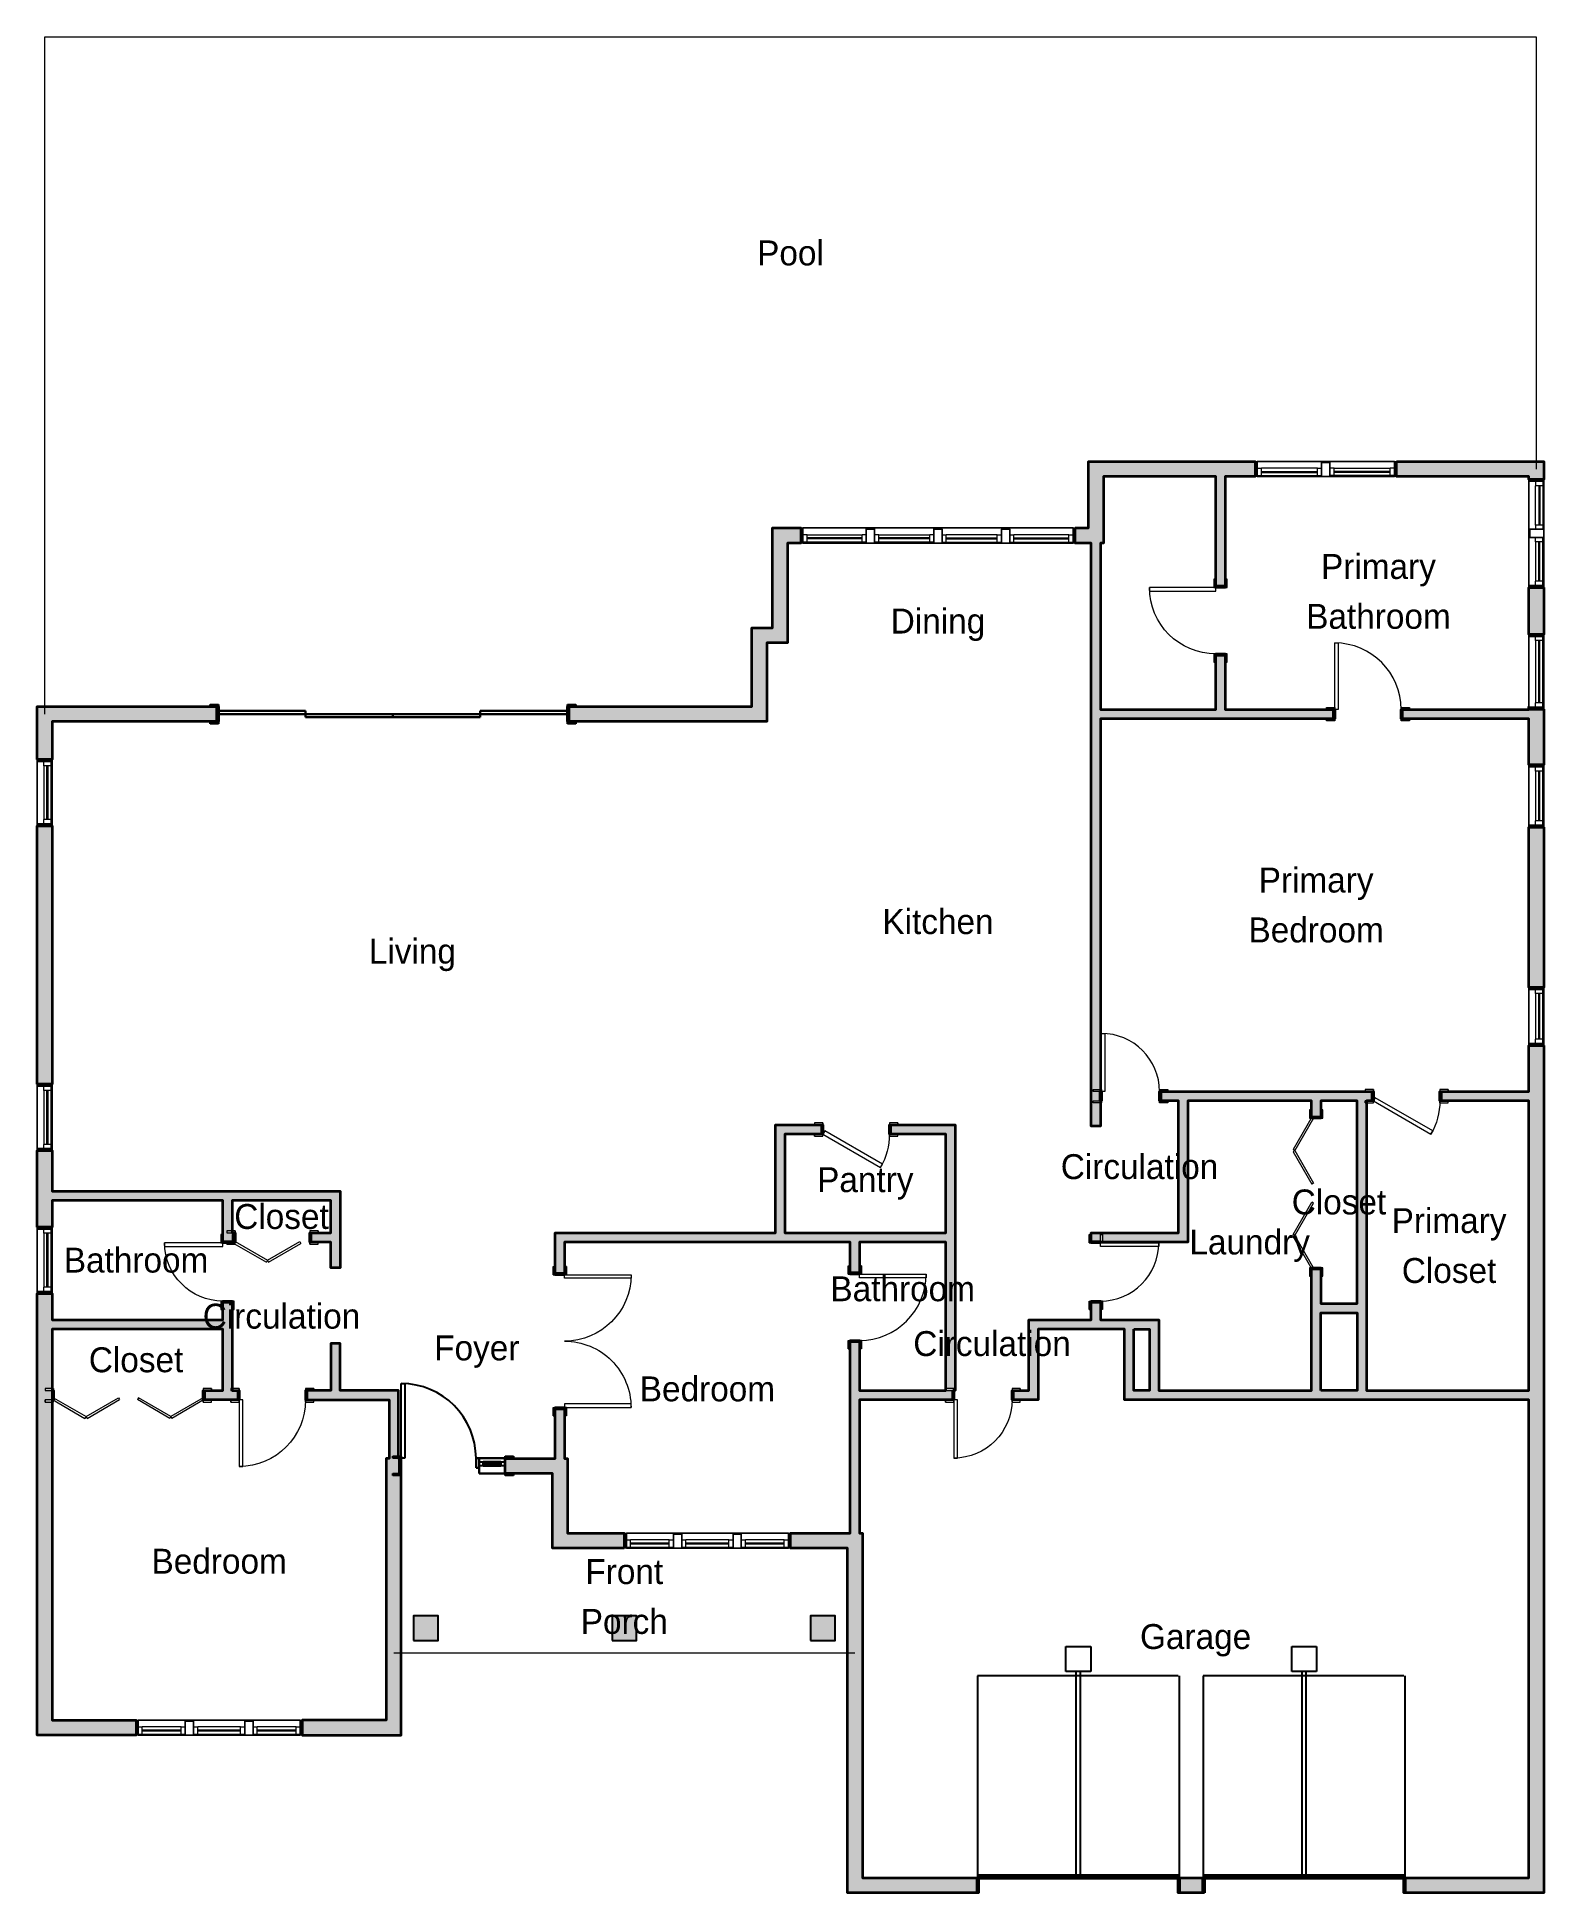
# Model space of a CAD drawing. Header units: metres. Extents: x 406 to 1132, y 326 to 1220.
import ezdxf

# ---------------------------------------------------------------- set-up
doc = ezdxf.new("R2010")
doc.units = ezdxf.units.M
for name, color, linetype, lineweight, true_color in [('A-DOOR-EXT', 7, 'Continuous', 25, 0x0000ff), ('A-DOOR-INT', 7, 'Continuous', 18, 0x0080ff), ('A-GLAZ', 7, 'Continuous', 18, 0x00c8c8), ('G-ANNO-TEXT', 7, 'Continuous', 13, 0xd2d2d2), ('I-PORCH-POST', 7, 'Continuous', 25, 0x008000), ('I-WALL', 7, 'Continuous', 35, 0xff0000), ('I-WALL-MINOR', 7, 'Continuous', 18, 0xff00ff)]:
    doc.layers.add(name, color=color, linetype=linetype, lineweight=lineweight, true_color=true_color)
doc.layers.add('I-PORCH-POST-HATCH', color=7, linetype='Continuous', true_color=0x404040)
doc.layers.add('I-WALL-HATCH', color=7, linetype='Continuous', true_color=0x404040)

msp = doc.modelspace()

# ---------------------------------------------------------------- texts
at = {"layer": 'G-ANNO-TEXT', "char_height": 12, "attachment_point": 5, "line_spacing_factor": 1.2}
for s, insert, width in [('Pool', (769, 1116), 28.8), ('Primary\\PBathroom', (1052, 953), 57.6), ('Dining', (840, 937), 43.2), ('Primary\\PBedroom', (1022, 802), 50.4), ('Kitchen', (840, 794), 50.4), ('Living', (587, 778), 43.2), ('Circulation', (937, 676), 79.2), ('Pantry', (805, 668), 43.2), ('Closet', (1033, 659), 43.2), ('Closet', (524, 652), 43.2), ('Primary\\PCloset', (1086, 638), 50.4), ('Laundry', (990, 638), 50.4), ('Bathroom', (454, 631), 57.6), ('Bathroom', (823, 617.2), 57.6), ('Circulation', (524, 604), 79.2), ('Foyer', (618, 587), 36), ('Circulation', (866, 590.8), 79.2), ('Closet', (454, 583), 43.2), ('Bedroom', (729, 569), 50.4), ('Bedroom', (494, 486), 50.4), ('Front\\PPorch', (689, 469), 36), ('Garage', (964, 448), 43.2)]:
    msp.add_mtext(s, dxfattribs=dict(at, insert=insert, width=width))

# ---------------------------------------------------------------- blocks, each defined once
blk = doc.blocks.new('WINDOW_32')
at = {"layer": 'A-GLAZ'}
for p, q in [((-16, -3.625), (-16, 3.625)), ((-16, 3.625), (-15, 3.625)), ((-16, 3.625), (16, 3.625)), ((-16, -3.625), (-16, 3.625)), ((-15, 3.625), (15, 3.625)), ((-15, -3.625), (-15, 3.625)), ((-15, 3.625), (-15, -3.625)), ((15, 3.625), (-15, 3.625)), ((-15, -3.625), (-15, 3.625)), ((-15, 0.375), (-13, 0.375)), ((-13, -3.125), (-13, 0.375)), ((13, 0.375), (-13, 0.375)), ((13, -3.125), (13, 0.375)), ((13, 0.375), (15, 0.375)), ((15, 3.625), (15, -3.625)), ((15, -3.625), (15, 3.625)), ((15, 3.625), (16, 3.625)), ((15, -3.625), (15, 3.625)), ((16, 3.625), (16, -3.625)), ((16, -3.625), (16, 3.625)), ((-15, -3.625), (-16, -3.625)), ((16, -3.625), (-16, -3.625)), ((-15, -3.125), (-13.5, -3.125)), ((15, -3.625), (-15, -3.625)), ((-15, -3.625), (15, -3.625)), ((-13.5, -3.125), (13.5, -3.125)), ((-13, -1.125), (13, -1.125)), ((-13, -1.625), (13, -1.625)), ((13.5, -3.125), (15, -3.125)), ((16, -3.625), (15, -3.625))]:
    blk.add_line(p, q, dxfattribs=at)
blk = doc.blocks.new('WINDOW_52')
at = {"layer": 'A-GLAZ'}
for p, q in [((-26, -3.625), (-26, 3.625)), ((-26, 3.625), (-25, 3.625)), ((-26, 3.625), (26, 3.625)), ((-26, -3.625), (-26, 3.625)), ((-25, 3.625), (-2, 3.625)), ((-25, -3.625), (-25, 3.625)), ((-25, 3.625), (-25, -3.625)), ((25, 3.625), (-25, 3.625)), ((-25, -3.625), (-25, 3.625)), ((-25, 0.375), (-23, 0.375)), ((-23, -3.125), (-23, 0.375)), ((-4, 0.375), (-23, 0.375)), ((-4, -3.125), (-4, 0.375)), ((-4, 0.375), (-2, 0.375)), ((-2, 3.625), (-2, -3.625)), ((-2, 3.125), (2, 3.125)), ((-2, -3.625), (-2, 3.125)), ((-2, 3.125), (-2, -3.625)), ((2, 3.125), (-2, 3.125)), ((25, 3.625), (2, 3.625)), ((2, 3.625), (2, -3.625)), ((2, 3.125), (2, -3.625)), ((2, -3.625), (2, 3.125)), ((4, 0.375), (2, 0.375)), ((4, -3.125), (4, 0.375)), ((4, 0.375), (23, 0.375)), ((23, -3.125), (23, 0.375)), ((25, 0.375), (23, 0.375)), ((25, -3.625), (25, 3.625)), ((25, -3.625), (25, 3.625)), ((25, 3.625), (26, 3.625)), ((25, -3.625), (25, 3.625)), ((26, 3.625), (26, -3.625)), ((26, -3.625), (26, 3.625)), ((-25, -3.625), (-26, -3.625)), ((26, -3.625), (-26, -3.625)), ((-25, -3.125), (-23.5, -3.125)), ((-2, -3.625), (-25, -3.625)), ((-25, -3.625), (25, -3.625)), ((-23.5, -3.125), (-3.5, -3.125)), ((-23, -1.125), (-4, -1.125)), ((-23, -1.625), (-4, -1.625)), ((-3.5, -3.125), (-2, -3.125)), ((2, -3.625), (-2, -3.625)), ((-2, -3.625), (2, -3.625)), ((3.5, -3.125), (2, -3.125)), ((2, -3.625), (25, -3.625)), ((23.5, -3.125), (3.5, -3.125)), ((23, -1.125), (4, -1.125)), ((23, -1.625), (4, -1.625)), ((25, -3.125), (23.5, -3.125)), ((26, -3.625), (25, -3.625))]:
    blk.add_line(p, q, dxfattribs=at)
blk = doc.blocks.new('WINDOW_36')
at = {"layer": 'A-GLAZ'}
for p, q in [((-18, -3.625), (-18, 3.625)), ((-18, 3.625), (-17, 3.625)), ((-18, 3.625), (18, 3.625)), ((-18, -3.625), (-18, 3.625)), ((-17, 3.625), (17, 3.625)), ((-17, -3.625), (-17, 3.625)), ((-17, 3.625), (-17, -3.625)), ((17, 3.625), (-17, 3.625)), ((-17, -3.625), (-17, 3.625)), ((-17, 0.375), (-15, 0.375)), ((-15, -3.125), (-15, 0.375)), ((15, 0.375), (-15, 0.375)), ((15, -3.125), (15, 0.375)), ((15, 0.375), (17, 0.375)), ((17, 3.625), (17, -3.625)), ((17, -3.625), (17, 3.625)), ((17, 3.625), (18, 3.625)), ((17, -3.625), (17, 3.625)), ((18, 3.625), (18, -3.625)), ((18, -3.625), (18, 3.625)), ((-17, -3.625), (-18, -3.625)), ((18, -3.625), (-18, -3.625)), ((-17, -3.125), (-15.5, -3.125)), ((17, -3.625), (-17, -3.625)), ((-17, -3.625), (17, -3.625)), ((-15.5, -3.125), (15.5, -3.125)), ((-15, -1.125), (15, -1.125)), ((-15, -1.625), (15, -1.625)), ((15.5, -3.125), (17, -3.125)), ((18, -3.625), (17, -3.625))]:
    blk.add_line(p, q, dxfattribs=at)
blk = doc.blocks.new('WINDOW_30')
at = {"layer": 'A-GLAZ'}
for p, q in [((-15, -3.625), (-15, 3.625)), ((-15, 3.625), (-14, 3.625)), ((-15, 3.625), (15, 3.625)), ((-15, -3.625), (-15, 3.625)), ((-14, 3.625), (14, 3.625)), ((-14, -3.625), (-14, 3.625)), ((-14, 3.625), (-14, -3.625)), ((14, 3.625), (-14, 3.625)), ((-14, -3.625), (-14, 3.625)), ((-14, 0.375), (-12, 0.375)), ((-12, -3.125), (-12, 0.375)), ((12, 0.375), (-12, 0.375)), ((12, -3.125), (12, 0.375)), ((12, 0.375), (14, 0.375)), ((14, 3.625), (14, -3.625)), ((14, -3.625), (14, 3.625)), ((14, 3.625), (15, 3.625)), ((14, -3.625), (14, 3.625)), ((15, 3.625), (15, -3.625)), ((15, -3.625), (15, 3.625)), ((-14, -3.625), (-15, -3.625)), ((15, -3.625), (-15, -3.625)), ((-14, -3.125), (-12.5, -3.125)), ((14, -3.625), (-14, -3.625)), ((-14, -3.625), (14, -3.625)), ((-12.5, -3.125), (12.5, -3.125)), ((-12, -1.125), (12, -1.125)), ((-12, -1.625), (12, -1.625)), ((12.5, -3.125), (14, -3.125)), ((15, -3.625), (14, -3.625))]:
    blk.add_line(p, q, dxfattribs=at)
blk = doc.blocks.new('WINDOW_28')
at = {"layer": 'A-GLAZ'}
for p, q in [((-14, -3.625), (-14, 3.625)), ((-14, 3.625), (-13, 3.625)), ((-14, 3.625), (14, 3.625)), ((-14, -3.625), (-14, 3.625)), ((-13, 3.625), (13, 3.625)), ((-13, -3.625), (-13, 3.625)), ((-13, 3.625), (-13, -3.625)), ((13, 3.625), (-13, 3.625)), ((-13, -3.625), (-13, 3.625)), ((-13, 0.375), (-11, 0.375)), ((-11, -3.125), (-11, 0.375)), ((11, 0.375), (-11, 0.375)), ((11, -3.125), (11, 0.375)), ((11, 0.375), (13, 0.375)), ((13, 3.625), (13, -3.625)), ((13, -3.625), (13, 3.625)), ((13, 3.625), (14, 3.625)), ((13, -3.625), (13, 3.625)), ((14, 3.625), (14, -3.625)), ((14, -3.625), (14, 3.625)), ((-13, -3.625), (-14, -3.625)), ((14, -3.625), (-14, -3.625)), ((-13, -3.125), (-11.5, -3.125)), ((13, -3.625), (-13, -3.625)), ((-13, -3.625), (13, -3.625)), ((-11.5, -3.125), (11.5, -3.125)), ((-11, -1.125), (11, -1.125)), ((-11, -1.625), (11, -1.625)), ((11.5, -3.125), (13, -3.125)), ((14, -3.625), (13, -3.625))]:
    blk.add_line(p, q, dxfattribs=at)
blk = doc.blocks.new('WINDOW_68')
at = {"layer": 'A-GLAZ'}
for p, q in [((-34, -3.625), (-34, 3.625)), ((-34, 3.625), (-33, 3.625)), ((-34, 3.625), (34, 3.625)), ((-34, -3.625), (-34, 3.625)), ((-33, 3.625), (-2, 3.625)), ((-33, -3.625), (-33, 3.625)), ((-33, 3.625), (-33, -3.625)), ((33, 3.625), (-33, 3.625)), ((-33, -3.625), (-33, 3.625)), ((-33, 0.375), (-31, 0.375)), ((-31, -3.125), (-31, 0.375)), ((-4, 0.375), (-31, 0.375)), ((-4, -3.125), (-4, 0.375)), ((-4, 0.375), (-2, 0.375)), ((-2, 3.625), (-2, -3.625)), ((-2, 3.125), (2, 3.125)), ((-2, -3.625), (-2, 3.125)), ((-2, 3.125), (-2, -3.625)), ((2, 3.125), (-2, 3.125)), ((33, 3.625), (2, 3.625)), ((2, 3.625), (2, -3.625)), ((2, 3.125), (2, -3.625)), ((2, -3.625), (2, 3.125)), ((4, 0.375), (2, 0.375)), ((4, -3.125), (4, 0.375)), ((4, 0.375), (31, 0.375)), ((31, -3.125), (31, 0.375)), ((33, 0.375), (31, 0.375)), ((33, -3.625), (33, 3.625)), ((33, -3.625), (33, 3.625)), ((33, 3.625), (34, 3.625)), ((33, -3.625), (33, 3.625)), ((34, 3.625), (34, -3.625)), ((34, -3.625), (34, 3.625)), ((-33, -3.625), (-34, -3.625)), ((34, -3.625), (-34, -3.625)), ((-33, -3.125), (-31.5, -3.125)), ((-2, -3.625), (-33, -3.625)), ((-33, -3.625), (33, -3.625)), ((-31.5, -3.125), (-3.5, -3.125)), ((-31, -1.125), (-4, -1.125)), ((-31, -1.625), (-4, -1.625)), ((-3.5, -3.125), (-2, -3.125)), ((2, -3.625), (-2, -3.625)), ((-2, -3.625), (2, -3.625)), ((3.5, -3.125), (2, -3.125)), ((2, -3.625), (33, -3.625)), ((31.5, -3.125), (3.5, -3.125)), ((31, -1.125), (4, -1.125)), ((31, -1.625), (4, -1.625)), ((33, -3.125), (31.5, -3.125)), ((34, -3.625), (33, -3.625))]:
    blk.add_line(p, q, dxfattribs=at)
blk = doc.blocks.new('WINDOW_132')
at = {"layer": 'A-GLAZ'}
for p, q in [((-66, -3.625), (-66, 3.625)), ((-66, 3.625), (-65, 3.625)), ((-66, 3.625), (66, 3.625)), ((-66, -3.625), (-66, 3.625)), ((-34.5, 3.625), (-65, 3.625)), ((-65, 3.625), (-65, -3.625)), ((-65, 3.625), (-65, -3.625)), ((65, 3.625), (-65, 3.625)), ((-65, -3.625), (-65, 3.625)), ((-63, 0.375), (-65, 0.375)), ((-63, -3.125), (-63, 0.375)), ((-63, 0.375), (-36.5, 0.375)), ((-36.5, -3.125), (-36.5, 0.375)), ((-34.5, 0.375), (-36.5, 0.375)), ((-34.5, -3.625), (-34.5, 3.625)), ((-34.5, 3.125), (-30.5, 3.125)), ((-34.5, -3.625), (-34.5, 3.125)), ((-34.5, 3.125), (-34.5, -3.625)), ((-30.5, 3.125), (-34.5, 3.125)), ((-2, 3.625), (-30.5, 3.625)), ((-30.5, 3.625), (-30.5, -3.625)), ((-30.5, 3.125), (-30.5, -3.625)), ((-30.5, -3.625), (-30.5, 3.125)), ((-28.5, 0.375), (-30.5, 0.375)), ((-28.5, -3.125), (-28.5, 0.375)), ((-28.5, 0.375), (-4, 0.375)), ((-4, -3.125), (-4, 0.375)), ((-2, 0.375), (-4, 0.375)), ((-2, -3.625), (-2, 3.625)), ((-2, 3.125), (2, 3.125)), ((-2, -3.625), (-2, 3.125)), ((-2, 3.125), (-2, -3.625)), ((2, 3.125), (-2, 3.125)), ((2, 3.625), (30.5, 3.625)), ((2, -3.625), (2, 3.625)), ((2, 3.125), (2, -3.625)), ((2, -3.625), (2, 3.125)), ((2, 0.375), (4, 0.375)), ((4, -3.125), (4, 0.375)), ((28.5, 0.375), (4, 0.375)), ((28.5, -3.125), (28.5, 0.375)), ((28.5, 0.375), (30.5, 0.375)), ((30.5, 3.625), (30.5, -3.625)), ((30.5, 3.125), (34.5, 3.125)), ((30.5, -3.625), (30.5, 3.125)), ((30.5, 3.125), (30.5, -3.625)), ((34.5, 3.125), (30.5, 3.125)), ((34.5, 3.625), (65, 3.625)), ((34.5, -3.625), (34.5, 3.625)), ((34.5, 3.125), (34.5, -3.625)), ((34.5, -3.625), (34.5, 3.125)), ((34.5, 0.375), (36.5, 0.375)), ((36.5, -3.125), (36.5, 0.375)), ((63, 0.375), (36.5, 0.375)), ((63, -3.125), (63, 0.375)), ((63, 0.375), (65, 0.375)), ((65, 3.625), (65, -3.625)), ((65, -3.625), (65, 3.625)), ((65, 3.625), (66, 3.625)), ((65, -3.625), (65, 3.625)), ((66, 3.625), (66, -3.625)), ((66, -3.625), (66, 3.625)), ((-65, -3.625), (-66, -3.625)), ((66, -3.625), (-66, -3.625)), ((-63.5, -3.125), (-65, -3.125)), ((-65, -3.625), (-34.5, -3.625)), ((-65, -3.625), (65, -3.625)), ((-36, -3.125), (-63.5, -3.125)), ((-36.5, -1.125), (-63, -1.125)), ((-36.5, -1.625), (-63, -1.625)), ((-34.5, -3.125), (-36, -3.125)), ((-30.5, -3.625), (-34.5, -3.625)), ((-34.5, -3.625), (-30.5, -3.625)), ((-29, -3.125), (-30.5, -3.125)), ((-30.5, -3.625), (-2, -3.625)), ((-3.5, -3.125), (-29, -3.125)), ((-4, -1.125), (-28.5, -1.125)), ((-4, -1.625), (-28.5, -1.625)), ((-2, -3.125), (-3.5, -3.125)), ((2, -3.625), (-2, -3.625)), ((-2, -3.625), (2, -3.625)), ((2, -3.125), (3.5, -3.125)), ((30.5, -3.625), (2, -3.625)), ((3.5, -3.125), (29, -3.125)), ((4, -1.125), (28.5, -1.125)), ((4, -1.625), (28.5, -1.625)), ((29, -3.125), (30.5, -3.125)), ((34.5, -3.625), (30.5, -3.625)), ((30.5, -3.625), (34.5, -3.625)), ((34.5, -3.125), (36, -3.125)), ((65, -3.625), (34.5, -3.625)), ((36, -3.125), (63.5, -3.125)), ((36.5, -1.125), (63, -1.125)), ((36.5, -1.625), (63, -1.625)), ((63.5, -3.125), (65, -3.125)), ((66, -3.625), (65, -3.625))]:
    blk.add_line(p, q, dxfattribs=at)
blk = doc.blocks.new('WINDOW_80')
at = {"layer": 'A-GLAZ'}
for p, q in [((-40, -3.62), (-40, 3.62)), ((-40, 3.62), (-39, 3.62)), ((-40, 3.62), (40, 3.62)), ((-40, -3.62), (-40, 3.62)), ((-39, 3.62), (-16.33, 3.62)), ((-39, -3.62), (-39, 3.62)), ((-39, 3.62), (-39, -3.62)), ((39, 3.62), (-39, 3.62)), ((-39, -3.62), (-39, 3.62)), ((-39, 0.38), (-37, 0.38)), ((-37, -3.12), (-37, 0.38)), ((-18.33, 0.38), (-37, 0.38)), ((-18.33, -3.12), (-18.33, 0.38)), ((-18.33, 0.38), (-16.33, 0.38)), ((-16.33, 3.62), (-16.33, -3.62)), ((-16.33, 3.12), (-12.33, 3.12)), ((-16.33, -3.62), (-16.33, 3.12)), ((-12.33, 3.12), (-16.33, 3.12)), ((-16.33, 3.12), (-16.33, -3.62)), ((-12.33, 3.62), (12.33, 3.62)), ((-12.33, -3.62), (-12.33, 3.62)), ((-12.33, 3.12), (-12.33, -3.62)), ((-12.33, -3.62), (-12.33, 3.12)), ((-12.33, 0.38), (-10.33, 0.38)), ((-10.33, -3.12), (-10.33, 0.38)), ((10.33, 0.38), (-10.33, 0.38)), ((10.33, -3.12), (10.33, 0.38)), ((10.33, 0.38), (12.33, 0.38)), ((12.33, 3.62), (12.33, -3.62)), ((12.33, 3.12), (16.33, 3.12)), ((12.33, -3.62), (12.33, 3.12)), ((12.33, 3.12), (12.33, -3.62)), ((16.33, 3.12), (12.33, 3.12)), ((16.33, 3.62), (39, 3.62)), ((16.33, -3.62), (16.33, 3.62)), ((16.33, 3.12), (16.33, -3.62)), ((16.33, -3.62), (16.33, 3.12)), ((16.33, 0.38), (18.33, 0.38)), ((18.33, -3.12), (18.33, 0.38)), ((37, 0.38), (18.33, 0.38)), ((37, -3.12), (37, 0.38)), ((37, 0.38), (39, 0.38)), ((39, 3.62), (39, -3.62)), ((39, -3.62), (39, 3.62)), ((39, 3.62), (40, 3.62)), ((39, -3.62), (39, 3.62)), ((40, 3.62), (40, -3.62)), ((40, -3.62), (40, 3.62)), ((-39, -3.62), (-40, -3.62)), ((40, -3.62), (-40, -3.62)), ((-39, -3.12), (-37.5, -3.12)), ((-16.33, -3.62), (-39, -3.62)), ((-39, -3.62), (39, -3.62)), ((-37.5, -3.12), (-17.83, -3.12)), ((-37, -1.12), (-18.33, -1.12)), ((-37, -1.62), (-18.33, -1.62)), ((-17.83, -3.12), (-16.33, -3.12)), ((-12.33, -3.62), (-16.33, -3.62)), ((-16.33, -3.62), (-12.33, -3.62)), ((-12.33, -3.12), (-10.83, -3.12)), ((12.33, -3.62), (-12.33, -3.62)), ((-10.83, -3.12), (10.83, -3.12)), ((-10.33, -1.12), (10.33, -1.12)), ((-10.33, -1.62), (10.33, -1.62)), ((10.83, -3.12), (12.33, -3.12)), ((16.33, -3.62), (12.33, -3.62)), ((12.33, -3.62), (16.33, -3.62)), ((16.33, -3.12), (17.83, -3.12)), ((39, -3.62), (16.33, -3.62)), ((17.83, -3.12), (37.5, -3.12)), ((18.33, -1.12), (37, -1.12)), ((18.33, -1.62), (37, -1.62)), ((37.5, -3.12), (39, -3.12)), ((40, -3.62), (39, -3.62))]:
    blk.add_line(p, q, dxfattribs=at)
blk = doc.blocks.new('DOOR_DOOR_INTERIOR_DOUBLE_64_INT')
at = {"layer": 'A-DOOR-INT'}
for p, q in [((-32, 2.25), (-32, 34.25)), ((-32, 34.25), (-30.25, 34.25)), ((-30.25, 34.25), (-30.25, 2.25)), ((32, 34.25), (30.25, 34.25)), ((30.25, 34.25), (30.25, 2.25)), ((32, 2.25), (32, 34.25)), ((-32, 3.25), (-36, 3.25)), ((-36, 3.25), (-36, 2.25)), ((-32, 3.25), (-36, 3.25)), ((-36, 3.25), (-36, 2.25)), ((-36, 2.25), (-32, 2.25)), ((-36, 2.25), (-32, 2.25)), ((-32.88, 2.25), (-32.88, -2.25)), ((-31.88, 2.25), (-32.88, 2.25)), ((-32.88, 2.25), (-31.88, 2.25)), ((-32.88, -2.25), (-32.88, 2.25)), ((-32, 2.25), (-32, 3.25)), ((-32, 3.25), (-32, 2.25)), ((-30.25, 2.25), (-32, 2.25)), ((-31.88, -2.25), (-31.88, 2.25)), ((-31.88, 2.25), (-31.88, -2.25)), ((30.25, 2.25), (32, 2.25)), ((31.87, 2.25), (31.87, -2.25)), ((32.87, 2.25), (31.87, 2.25)), ((31.87, 2.25), (32.87, 2.25)), ((31.87, -2.25), (31.87, 2.25)), ((36, 3.25), (32, 3.25)), ((32, 3.25), (32, 2.25)), ((36, 3.25), (32, 3.25)), ((32, 3.25), (32, 2.25)), ((32, 2.25), (36, 2.25)), ((32, 2.25), (36, 2.25)), ((32.87, -2.25), (32.87, 2.25)), ((32.87, 2.25), (32.87, -2.25)), ((36, 2.25), (36, 3.25)), ((36, 3.25), (36, 2.25)), ((-32, -2.25), (-36, -2.25)), ((-36, -2.25), (-36, -3.25)), ((-36, -3.25), (-36, -2.25)), ((-32, -2.25), (-36, -2.25)), ((-36, -3.25), (-32, -3.25)), ((-36, -3.25), (-32, -3.25)), ((-32.88, -2.25), (-31.88, -2.25)), ((-31.88, -2.25), (-32.88, -2.25)), ((-32, -3.25), (-32, -2.25)), ((-32, -3.25), (-32, -2.25)), ((31.87, -2.25), (32.87, -2.25)), ((32.87, -2.25), (31.87, -2.25)), ((36, -2.25), (32, -2.25)), ((32, -2.25), (32, -3.25)), ((32, -3.25), (32, -2.25)), ((36, -2.25), (32, -2.25)), ((32, -3.25), (36, -3.25)), ((32, -3.25), (36, -3.25)), ((36, -3.25), (36, -2.25)), ((36, -3.25), (36, -2.25))]:
    blk.add_line(p, q, dxfattribs=at)
for centre, start, end in [((-32, 2.25), 360, 90), ((32, 2.25), 90, 180)]:
    blk.add_arc(centre, 32, start, end, dxfattribs=at)
blk = doc.blocks.new('DOOR_DOOR_INTERIOR_BIFOLD_72_INT')
at = {"layer": 'A-DOOR-INT'}
for p, q in [((-40, 2.25), (-40, 3.25)), ((-40, 3.25), (-36, 3.25)), ((-40, 3.25), (-36, 3.25)), ((-40, 3.25), (-40, 2.25)), ((-36, 2.25), (-40, 2.25)), ((-36, 2.25), (-40, 2.25)), ((-36.88, 2.25), (-35.88, 2.25)), ((-36.88, -2.25), (-36.88, 2.25)), ((-36.88, 2.25), (-36.88, -2.25)), ((-35.88, 2.25), (-36.88, 2.25)), ((-36, 3.25), (-36, 2.25)), ((-36, 3.25), (-36, 2.25)), ((-35.88, 2.25), (-35.88, -2.25)), ((-35.88, -2.25), (-35.88, 2.25)), ((35.87, 2.25), (36.87, 2.25)), ((35.87, -2.25), (35.87, 2.25)), ((35.87, 2.25), (35.87, -2.25)), ((36.87, 2.25), (35.87, 2.25)), ((36, 2.25), (36, 3.25)), ((36, 3.25), (40, 3.25)), ((36, 3.25), (40, 3.25)), ((36, 3.25), (36, 2.25)), ((40, 2.25), (36, 2.25)), ((40, 2.25), (36, 2.25)), ((36.87, 2.25), (36.87, -2.25)), ((36.87, -2.25), (36.87, 2.25)), ((40, 3.25), (40, 2.25)), ((40, 3.25), (40, 2.25)), ((-40, -2.25), (-36, -2.25)), ((-40, -3.25), (-40, -2.25)), ((-40, -3.25), (-40, -2.25)), ((-40, -2.25), (-36, -2.25)), ((-36, -3.25), (-40, -3.25)), ((-36, -3.25), (-40, -3.25)), ((-35.88, -2.25), (-36.88, -2.25)), ((-36.88, -2.25), (-35.88, -2.25)), ((-36.5, -2.12), (-36, -1.25)), ((-36.5, -2.12), (-20.91, -11.12)), ((-36, -1.25), (-20.41, -10.25)), ((-36, -2.25), (-36, -3.25)), ((-36, -3.25), (-36, -2.25)), ((-20.41, -10.25), (-4.82, -1.25)), ((-19.91, -11.12), (-4.32, -2.12)), ((-4.82, -1.25), (-4.32, -2.12)), ((4.82, -1.25), (4.32, -2.12)), ((19.91, -11.12), (4.32, -2.12)), ((20.41, -10.25), (4.82, -1.25)), ((36, -1.25), (20.41, -10.25)), ((36.5, -2.12), (20.91, -11.12)), ((36.87, -2.25), (35.87, -2.25)), ((35.87, -2.25), (36.87, -2.25)), ((36.5, -2.12), (36, -1.25)), ((36, -2.25), (40, -2.25)), ((36, -3.25), (36, -2.25)), ((36, -3.25), (36, -2.25)), ((36, -2.25), (40, -2.25)), ((40, -3.25), (36, -3.25)), ((40, -3.25), (36, -3.25)), ((40, -2.25), (40, -3.25)), ((40, -3.25), (40, -2.25)), ((-20.41, -10.25), (-20.91, -11.12)), ((-20.41, -10.25), (-19.91, -11.12)), ((20.41, -10.25), (19.91, -11.12)), ((20.41, -10.25), (20.91, -11.12))]:
    blk.add_line(p, q, dxfattribs=at)
blk = doc.blocks.new('DOOR_DOOR_INTERIOR_SINGLE_28_INT')
at = {"layer": 'A-DOOR-INT'}
for p, q in [((-18, 2.25), (-18, 3.25)), ((-18, 3.25), (-14, 3.25)), ((-18, 3.25), (-14, 3.25)), ((-18, 3.25), (-18, 2.25)), ((-14, 2.25), (-18, 2.25)), ((-14, 2.25), (-18, 2.25)), ((-14.88, 2.25), (-13.88, 2.25)), ((-14.88, -2.25), (-14.88, 2.25)), ((-14.88, 2.25), (-14.88, -2.25)), ((-13.88, 2.25), (-14.88, 2.25)), ((-14, 3.25), (-14, 2.25)), ((-14, 3.25), (-14, 2.25)), ((-13.88, 2.25), (-13.88, -2.25)), ((-13.88, -2.25), (-13.88, 2.25)), ((13.87, 2.25), (14.87, 2.25)), ((13.87, -2.25), (13.87, 2.25)), ((13.87, 2.25), (13.87, -2.25)), ((14.87, 2.25), (13.87, 2.25)), ((14, 2.25), (14, 3.25)), ((14, 3.25), (18, 3.25)), ((14, 3.25), (18, 3.25)), ((14, 3.25), (14, 2.25)), ((18, 2.25), (14, 2.25)), ((18, 2.25), (14, 2.25)), ((14.87, 2.25), (14.87, -2.25)), ((14.87, -2.25), (14.87, 2.25)), ((18, 3.25), (18, 2.25)), ((18, 3.25), (18, 2.25)), ((-18, -2.25), (-14, -2.25)), ((-18, -3.25), (-18, -2.25)), ((-18, -3.25), (-18, -2.25)), ((-18, -2.25), (-14, -2.25)), ((-14, -3.25), (-18, -3.25)), ((-14, -3.25), (-18, -3.25)), ((-13.88, -2.25), (-14.88, -2.25)), ((-14.88, -2.25), (-13.88, -2.25)), ((-14, -2.25), (-14, -3.25)), ((-14, -3.25), (-14, -2.25)), ((12.25, -2.25), (14, -2.25)), ((12.25, -30.25), (12.25, -2.25)), ((14.87, -2.25), (13.87, -2.25)), ((13.87, -2.25), (14.87, -2.25)), ((14, -2.25), (14, -30.25)), ((14, -2.25), (18, -2.25)), ((14, -3.25), (14, -2.25)), ((14, -3.25), (14, -2.25)), ((14, -2.25), (18, -2.25)), ((18, -3.25), (14, -3.25)), ((18, -3.25), (14, -3.25)), ((18, -2.25), (18, -3.25)), ((18, -3.25), (18, -2.25)), ((14, -30.25), (12.25, -30.25))]:
    blk.add_line(p, q, dxfattribs=at)
blk.add_arc((14, -2.25), 28, 180, 270, dxfattribs=at)
blk = doc.blocks.new('DOOR_DOOR_INTERIOR_SINGLE_32_INT')
at = {"layer": 'A-DOOR-INT'}
for p, q in [((-20, 2.25), (-20, 3.25)), ((-20, 3.25), (-16, 3.25)), ((-20, 3.25), (-16, 3.25)), ((-20, 3.25), (-20, 2.25)), ((-16, 2.25), (-20, 2.25)), ((-16, 2.25), (-20, 2.25)), ((-16.88, 2.25), (-15.88, 2.25)), ((-16.88, -2.25), (-16.88, 2.25)), ((-16.88, 2.25), (-16.88, -2.25)), ((-15.88, 2.25), (-16.88, 2.25)), ((-16, 3.25), (-16, 2.25)), ((-16, 3.25), (-16, 2.25)), ((-15.88, 2.25), (-15.88, -2.25)), ((-15.88, -2.25), (-15.88, 2.25)), ((15.87, 2.25), (16.87, 2.25)), ((15.87, -2.25), (15.87, 2.25)), ((15.87, 2.25), (15.87, -2.25)), ((16.87, 2.25), (15.87, 2.25)), ((16, 2.25), (16, 3.25)), ((16, 3.25), (20, 3.25)), ((16, 3.25), (20, 3.25)), ((16, 3.25), (16, 2.25)), ((20, 2.25), (16, 2.25)), ((20, 2.25), (16, 2.25)), ((16.87, 2.25), (16.87, -2.25)), ((16.87, -2.25), (16.87, 2.25)), ((20, 3.25), (20, 2.25)), ((20, 3.25), (20, 2.25)), ((-20, -2.25), (-16, -2.25)), ((-20, -3.25), (-20, -2.25)), ((-20, -3.25), (-20, -2.25)), ((-20, -2.25), (-16, -2.25)), ((-16, -3.25), (-20, -3.25)), ((-16, -3.25), (-20, -3.25)), ((-15.88, -2.25), (-16.88, -2.25)), ((-16.88, -2.25), (-15.88, -2.25)), ((-16, -2.25), (-16, -3.25)), ((-16, -3.25), (-16, -2.25)), ((14.25, -2.25), (16, -2.25)), ((14.25, -34.25), (14.25, -2.25)), ((16.87, -2.25), (15.87, -2.25)), ((15.87, -2.25), (16.87, -2.25)), ((16, -2.25), (16, -34.25)), ((16, -2.25), (20, -2.25)), ((16, -3.25), (16, -2.25)), ((16, -3.25), (16, -2.25)), ((16, -2.25), (20, -2.25)), ((20, -3.25), (16, -3.25)), ((20, -3.25), (16, -3.25)), ((20, -2.25), (20, -3.25)), ((20, -3.25), (20, -2.25)), ((16, -34.25), (14.25, -34.25))]:
    blk.add_line(p, q, dxfattribs=at)
blk.add_arc((16, -2.25), 32, 180, 270, dxfattribs=at)
blk = doc.blocks.new('DOOR_DOOR_INTERIOR_SINGLE_32_HALFSWING_INT')
at = {"layer": 'A-DOOR-INT'}
for p, q in [((-20, 2.25), (-20, 3.25)), ((-20, 3.25), (-16, 3.25)), ((-20, 3.25), (-16, 3.25)), ((-20, 3.25), (-20, 2.25)), ((-16, 2.25), (-20, 2.25)), ((-16, 2.25), (-20, 2.25)), ((-16.88, 2.25), (-15.88, 2.25)), ((-16.88, -2.25), (-16.88, 2.25)), ((-16.88, 2.25), (-16.88, -2.25)), ((-15.88, 2.25), (-16.88, 2.25)), ((-16, 3.25), (-16, 2.25)), ((-16, 3.25), (-16, 2.25)), ((-15.88, 2.25), (-15.88, -2.25)), ((-15.88, -2.25), (-15.88, 2.25)), ((15.87, 2.25), (16.87, 2.25)), ((15.87, -2.25), (15.87, 2.25)), ((15.87, 2.25), (15.87, -2.25)), ((16.87, 2.25), (15.87, 2.25)), ((16, 2.25), (16, 3.25)), ((16, 3.25), (20, 3.25)), ((16, 3.25), (20, 3.25)), ((16, 3.25), (16, 2.25)), ((20, 2.25), (16, 2.25)), ((20, 2.25), (16, 2.25)), ((16.87, 2.25), (16.87, -2.25)), ((16.87, -2.25), (16.87, 2.25)), ((20, 3.25), (20, 2.25)), ((20, 3.25), (20, 2.25)), ((-20, -2.25), (-16, -2.25)), ((-20, -3.25), (-20, -2.25)), ((-20, -3.25), (-20, -2.25)), ((-20, -2.25), (-16, -2.25)), ((-16, -3.25), (-20, -3.25)), ((-16, -3.25), (-20, -3.25)), ((-15.88, -2.25), (-16.88, -2.25)), ((-16.88, -2.25), (-15.88, -2.25)), ((-16, -2.25), (-16, -3.25)), ((-16, -3.25), (-16, -2.25)), ((-12.59, -16.73), (15.12, -0.73)), ((16, -2.25), (-11.71, -18.25)), ((15.12, -0.73), (16, -2.25)), ((16.87, -2.25), (15.87, -2.25)), ((15.87, -2.25), (16.87, -2.25)), ((16, -2.25), (20, -2.25)), ((16, -3.25), (16, -2.25)), ((16, -3.25), (16, -2.25)), ((16, -2.25), (20, -2.25)), ((20, -3.25), (16, -3.25)), ((20, -3.25), (16, -3.25)), ((20, -2.25), (20, -3.25)), ((20, -3.25), (20, -2.25)), ((-11.71, -18.25), (-12.59, -16.73))]:
    blk.add_line(p, q, dxfattribs=at)
blk.add_arc((16, -2.25), 32, 180, 210, dxfattribs=at)
blk = doc.blocks.new('DOOR_DOOR_INTERIOR_BIFOLD_36_INT')
at = {"layer": 'A-DOOR-INT'}
for p, q in [((-22, 2.25), (-22, 3.25)), ((-22, 3.25), (-18, 3.25)), ((-22, 3.25), (-18, 3.25)), ((-22, 3.25), (-22, 2.25)), ((-18, 2.25), (-22, 2.25)), ((-18, 2.25), (-22, 2.25)), ((-18.88, 2.25), (-17.88, 2.25)), ((-18.88, -2.25), (-18.88, 2.25)), ((-18.88, 2.25), (-18.88, -2.25)), ((-17.88, 2.25), (-18.88, 2.25)), ((-18, 3.25), (-18, 2.25)), ((-18, 3.25), (-18, 2.25)), ((-17.88, 2.25), (-17.88, -2.25)), ((-17.88, -2.25), (-17.88, 2.25)), ((17.87, 2.25), (18.87, 2.25)), ((17.87, -2.25), (17.87, 2.25)), ((17.87, 2.25), (17.87, -2.25)), ((18.87, 2.25), (17.87, 2.25)), ((18, 2.25), (18, 3.25)), ((18, 3.25), (22, 3.25)), ((18, 3.25), (22, 3.25)), ((18, 3.25), (18, 2.25)), ((22, 2.25), (18, 2.25)), ((22, 2.25), (18, 2.25)), ((18.87, 2.25), (18.87, -2.25)), ((18.87, -2.25), (18.87, 2.25)), ((22, 3.25), (22, 2.25)), ((22, 3.25), (22, 2.25)), ((-22, -2.25), (-18, -2.25)), ((-22, -3.25), (-22, -2.25)), ((-22, -3.25), (-22, -2.25)), ((-22, -2.25), (-18, -2.25)), ((-18, -3.25), (-22, -3.25)), ((-18, -3.25), (-22, -3.25)), ((-17.88, -2.25), (-18.88, -2.25)), ((-18.88, -2.25), (-17.88, -2.25)), ((-18, -2.25), (-18, -3.25)), ((-18, -3.25), (-18, -2.25)), ((-13.18, -2), (-13.68, -2.87)), ((1.91, -11.87), (-13.68, -2.87)), ((2.41, -11), (-13.18, -2)), ((18, -2), (2.41, -11)), ((18.5, -2.87), (2.91, -11.87)), ((18.87, -2.25), (17.87, -2.25)), ((17.87, -2.25), (18.87, -2.25)), ((18.5, -2.87), (18, -2)), ((18, -2.25), (22, -2.25)), ((18, -3.25), (18, -2.25)), ((18, -3.25), (18, -2.25)), ((18, -2.25), (22, -2.25)), ((22, -3.25), (18, -3.25)), ((22, -3.25), (18, -3.25)), ((22, -2.25), (22, -3.25)), ((22, -3.25), (22, -2.25)), ((2.41, -11), (1.91, -11.87)), ((2.41, -11), (2.91, -11.87))]:
    blk.add_line(p, q, dxfattribs=at)
blk = doc.blocks.new('DOOR_DOOR_EXTERIOR_SLIDING_168IN_EXT')
at = {"layer": 'A-DOOR-EXT'}
for p, q in [((-84, 4.625), (-88, 4.625)), ((-88, 4.625), (-88, 3.625)), ((-84, 4.625), (-88, 4.625)), ((-88, 4.625), (-88, 3.625)), ((-88, 3.625), (-84, 3.625)), ((-88, 3.625), (-84, 3.625)), ((-84.875, 3.625), (-84.875, -3.625)), ((-83.875, 3.625), (-84.875, 3.625)), ((-84.875, 3.625), (-83.875, 3.625)), ((-84.875, -3.625), (-84.875, 3.625)), ((-84, 3.625), (-84, 4.625)), ((-84, 4.625), (-84, 3.625)), ((-42, 1.5), (-84, 1.5)), ((-84, 1.5), (-84, 0)), ((-84, 0), (-84, 1.5)), ((-84, 1.5), (-42, 1.5)), ((-84, 0), (-42, 0)), ((-42, 0), (-84, 0)), ((-83.875, -3.625), (-83.875, 3.625)), ((-83.875, 3.625), (-83.875, -3.625)), ((-42, 0), (-42, 1.5)), ((-42, 1.5), (-42, 0)), ((0, 0), (-42, 0)), ((-42, 0), (-42, -1.5)), ((-42, -1.5), (-42, 0)), ((-42, 0), (0, 0)), ((42, 0), (0, 0)), ((0, 0), (0, -1.5)), ((0, -1.5), (0, 0)), ((0, 0), (42, 0)), ((0, -1.5), (0, 0)), ((0, 0), (0, -1.5)), ((42, 1.5), (42, 0)), ((84, 1.5), (42, 1.5)), ((42, 1.5), (84, 1.5)), ((42, 0), (42, 1.5)), ((42, -1.5), (42, 0)), ((42, 0), (42, -1.5)), ((42, 0), (84, 0)), ((84, 0), (42, 0)), ((83.875, 3.625), (83.875, -3.625)), ((84.875, 3.625), (83.875, 3.625)), ((83.875, 3.625), (84.875, 3.625)), ((83.875, -3.625), (83.875, 3.625)), ((88, 4.625), (84, 4.625)), ((84, 4.625), (84, 3.625)), ((88, 4.625), (84, 4.625)), ((84, 4.625), (84, 3.625)), ((84, 3.625), (88, 3.625)), ((84, 3.625), (88, 3.625)), ((84, 0), (84, 1.5)), ((84, 1.5), (84, 0)), ((84.875, -3.625), (84.875, 3.625)), ((84.875, 3.625), (84.875, -3.625)), ((88, 3.625), (88, 4.625)), ((88, 4.625), (88, 3.625)), ((-84, -3.625), (-88, -3.625)), ((-88, -3.625), (-88, -4.625)), ((-88, -4.625), (-88, -3.625)), ((-84, -3.625), (-88, -3.625)), ((-88, -4.625), (-84, -4.625)), ((-88, -4.625), (-84, -4.625)), ((-84.875, -3.625), (-83.875, -3.625)), ((-83.875, -3.625), (-84.875, -3.625)), ((-84, -4.625), (-84, -3.625)), ((-84, -4.625), (-84, -3.625)), ((-42, -1.5), (0, -1.5)), ((0, -1.5), (-42, -1.5)), ((0, -1.5), (42, -1.5)), ((42, -1.5), (0, -1.5)), ((83.875, -3.625), (84.875, -3.625)), ((84.875, -3.625), (83.875, -3.625)), ((88, -3.625), (84, -3.625)), ((84, -3.625), (84, -4.625)), ((84, -4.625), (84, -3.625)), ((88, -3.625), (84, -3.625)), ((84, -4.625), (88, -4.625)), ((84, -4.625), (88, -4.625)), ((88, -4.625), (88, -3.625)), ((88, -4.625), (88, -3.625))]:
    blk.add_line(p, q, dxfattribs=at)
blk = doc.blocks.new('DOOR_DOOR_EXTERIOR_SINGLE_WLITES_36+14_EXT')
at = {"layer": 'A-DOOR-EXT'}
for p, q in [((-29, 3.62), (-29, 4.62)), ((-29, 4.62), (-25, 4.62)), ((-29, 4.62), (-25, 4.62)), ((-29, 4.62), (-29, 3.62)), ((-25, 3.62), (-29, 3.62)), ((-25, 3.62), (-29, 3.62)), ((-25, 4.62), (-25, 3.62)), ((-25, 4.62), (-25, 3.62)), ((-25, 3.62), (-12.5, 3.62)), ((-25, -3.63), (-25, 3.62)), ((-25, 3.62), (-25, -3.63)), ((-12.5, 3.62), (-25, 3.62)), ((-25, 0), (-23, 0)), ((-25, -2), (-25, 0)), ((-25, -2), (-25, 0)), ((-25, 0), (-12.5, 0)), ((-23, 0), (-23, -2)), ((-23, -2), (-23, 0)), ((-14.5, 0), (-23, 0)), ((-14.5, 0), (-12.5, 0)), ((-14.5, -2), (-14.5, 0)), ((-14.5, -2), (-14.5, 0)), ((-12.5, 3.62), (-12.5, -3.63)), ((-12.5, -3.63), (-12.5, 3.62)), ((-12.5, 1), (-11, 1)), ((-12.5, -3.63), (-12.5, 1)), ((-12.5, 1), (-12.5, -3.63)), ((-11, 1), (-12.5, 1)), ((-12.5, 0), (-12.5, -2)), ((-12.5, -2), (-12.5, 0)), ((-11, 1), (-11, -3.63)), ((-11, -3.63), (-11, 1)), ((25, 3.62), (25, 4.62)), ((25, 4.62), (29, 4.62)), ((25, 4.62), (29, 4.62)), ((25, 4.62), (25, 3.62)), ((25, 3.62), (26, 3.62)), ((25, -3.63), (25, 3.62)), ((25, 3.62), (25, -3.63)), ((26, 3.62), (25, 3.62)), ((29, 3.62), (25, 3.62)), ((29, 3.62), (25, 3.62)), ((26, 3.62), (26, -3.63)), ((26, -3.63), (26, 3.62)), ((29, 4.62), (29, 3.62)), ((29, 4.62), (29, 3.62)), ((-29, -3.63), (-25, -3.63)), ((-29, -4.62), (-29, -3.63)), ((-29, -4.62), (-29, -3.63)), ((-29, -3.63), (-25, -3.63)), ((-25, -4.62), (-29, -4.62)), ((-25, -4.62), (-29, -4.62)), ((-23, -2), (-25, -2)), ((-12.5, -2), (-25, -2)), ((-25, -3.63), (-25, -4.62)), ((-25, -4.62), (-25, -3.63)), ((-12.5, -3.63), (-25, -3.63)), ((-25, -3.63), (-12.5, -3.63)), ((-23, -1.25), (-23, -0.62)), ((-23, -0.62), (-14.5, -0.62)), ((-23, -0.62), (-14.5, -0.62)), ((-23, -1.25), (-23, -0.62)), ((-14.5, -1.25), (-23, -1.25)), ((-14.5, -1.25), (-23, -1.25)), ((-23, -2), (-14.5, -2)), ((-14.5, -0.62), (-14.5, -1.25)), ((-14.5, -1.25), (-14.5, -0.62)), ((-12.5, -2), (-14.5, -2)), ((-11, -3.63), (-12.5, -3.63)), ((-12.5, -3.63), (-11, -3.63)), ((23.25, -3.63), (25, -3.63)), ((23.25, -39.63), (23.25, -3.63)), ((25, -3.63), (29, -3.63)), ((25, -4.62), (25, -3.63)), ((25, -4.62), (25, -3.63)), ((25, -3.63), (29, -3.63)), ((25, -3.63), (25, -39.63)), ((26, -3.63), (25, -3.63)), ((25, -3.63), (26, -3.63)), ((29, -4.62), (25, -4.62)), ((29, -4.62), (25, -4.62)), ((29, -3.63), (29, -4.62)), ((29, -4.62), (29, -3.63)), ((25, -39.63), (23.25, -39.63))]:
    blk.add_line(p, q, dxfattribs=at)
blk.add_arc((25, -3.63), 36, 180, 270, dxfattribs=at)
blk = doc.blocks.new('DOOR_GARAGEDOOR_SINGLE_8FT_EXT')
at = {"layer": 'A-DOOR-EXT'}
for p, q in [((-48, 3.13), (-49, 3.13)), ((-49, 3.13), (-49, -3.38)), ((-48, -3.38), (-48, 3.13)), ((48, 3.13), (48, -3.38)), ((49, 3.13), (48, 3.13)), ((49, -3.38), (49, 3.13)), ((-49, -3.38), (-48, -3.38)), ((-48.5, -100.87), (-48.5, -3.38)), ((-48, -4.25), (-48, -3.38)), ((-48, -3.38), (-48, -4)), ((-48, -3.38), (48, -3.38)), ((-48, -3.38), (48, -3.38)), ((-48, -4.25), (-48, -3.38)), ((-48, -3.38), (-48, -4)), ((-48, -3.38), (48, -3.38)), ((-48, -3.38), (48, -3.38)), ((-48, -4.25), (-48, -3.38)), ((-48, -3.38), (-48, -4)), ((-48, -3.38), (48, -3.38)), ((-48, -3.38), (48, -3.38)), ((-48, -4.25), (-48, -3.38)), ((-48, -3.38), (-48, -4)), ((-48, -3.38), (48, -3.38)), ((-48, -3.38), (48, -3.38)), ((48, -3.38), (-48, -3.38)), ((-48, -3.38), (-48, -4.88)), ((-48, -4), (-48, -4.88)), ((-48, -4), (48, -4)), ((-48, -4), (48, -4)), ((-48, -4), (-48, -4.88)), ((-48, -4), (48, -4)), ((-48, -4), (48, -4)), ((-48, -4), (-48, -4.88)), ((-48, -4), (48, -4)), ((-48, -4), (48, -4)), ((-48, -4), (-48, -4.88)), ((-48, -4), (48, -4)), ((-48, -4), (48, -4)), ((-48, -4.88), (-48, -4.25)), ((48, -4.25), (-48, -4.25)), ((-48, -4.25), (48, -4.25)), ((-48, -4.88), (-48, -4.25)), ((48, -4.25), (-48, -4.25)), ((-48, -4.25), (48, -4.25)), ((-48, -4.88), (-48, -4.25)), ((48, -4.25), (-48, -4.25)), ((-48, -4.25), (48, -4.25)), ((-48, -4.88), (-48, -4.25)), ((48, -4.25), (-48, -4.25)), ((-48, -4.25), (48, -4.25)), ((-48, -4.88), (48, -4.88)), ((-48, -4.88), (48, -4.88)), ((-48, -4.88), (48, -4.88)), ((-48, -4.88), (48, -4.88)), ((-48, -4.88), (48, -4.88)), ((-48, -4.88), (48, -4.88)), ((-48, -4.88), (48, -4.88)), ((-48, -4.88), (48, -4.88)), ((-48, -4.88), (48, -4.88)), ((-1, -4), (-1, -103)), ((1, -4), (1, -103)), ((48, -4), (48, -3.38)), ((48, -3.38), (48, -4.25)), ((48, -4), (48, -3.38)), ((48, -3.38), (48, -4.25)), ((48, -4), (48, -3.38)), ((48, -3.38), (48, -4.25)), ((48, -4), (48, -3.38)), ((48, -3.38), (48, -4.25)), ((48, -4.88), (48, -3.38)), ((48, -3.38), (49, -3.38)), ((48, -4.88), (48, -4)), ((48, -4.88), (48, -4)), ((48, -4.88), (48, -4)), ((48, -4.88), (48, -4)), ((48, -4.25), (48, -4.88)), ((48, -4.25), (48, -4.88)), ((48, -4.25), (48, -4.88)), ((48, -4.25), (48, -4.88)), ((48.5, -100.87), (48.5, -3.38)), ((-48, -100.87), (48.5, -100.87)), ((-5.94, -103), (5.94, -103)), ((-5.94, -115), (-5.94, -103)), ((5.94, -103), (5.94, -115)), ((48, -100.87), (48.5, -100.87)), ((5.94, -115), (-5.94, -115))]:
    blk.add_line(p, q, dxfattribs=at)

# ---------------------------------------------------------------- hatches: boundary and pattern name
at = {"layer": 'I-PORCH-POST-HATCH', "true_color": 0x404040}
h = msp.add_hatch(color=7, dxfattribs=at)
h.dxf.hatch_style = 1
h.paths.add_polyline_path([(587.53, 447.904), (599.342, 447.904), (599.342, 459.716), (587.53, 459.716)])
h = msp.add_hatch(color=7, dxfattribs=at)
h.dxf.hatch_style = 1
h.paths.add_polyline_path([(683.094, 447.904), (694.906, 447.904), (694.906, 459.716), (683.094, 459.716)])
h = msp.add_hatch(color=7, dxfattribs=at)
h.dxf.hatch_style = 1
h.paths.add_polyline_path([(778.658, 447.904), (790.47, 447.904), (790.47, 459.716), (778.658, 459.716)])
at = {"layer": 'I-WALL-HATCH', "true_color": 0x404040}
h = msp.add_hatch(color=7, dxfattribs=at)
h.dxf.hatch_style = 1
h.paths.add_polyline_path([(906, 983.625), (912.375, 983.625), (912.375, 1012), (912.375, 1015.625), (916, 1015.625), (976, 1015.625), (992.666, 1015.625), (992.666, 1008.375), (978.25, 1008.375), (978.25, 955.004), (973.75, 955.004), (973.75, 1008.375), (919.625, 1008.375), (919.625, 980), (919.625, 976.375), (918.25, 976.375), (918.25, 896.25), (973.75, 896.25), (973.75, 923.004), (978.25, 923.004), (978.25, 896.25), (1030.938, 896.25), (1030.938, 891.75), (976, 891.75), (918.25, 891.75), (918.25, 712.25), (918.624, 712.25), (918.624, 707.75), (918.25, 707.75), (918.25, 695.576), (913.75, 695.576), (913.75, 710), (913.75, 894), (913.75, 976.375), (906, 976.375), (906, 983.625)])
h = msp.add_hatch(color=7, dxfattribs=at)
h.dxf.hatch_style = 1
h.paths.add_polyline_path([(1060.666, 1015.625), (1128, 1015.625), (1131.625, 1015.625), (1131.625, 1012), (1131.625, 1007), (1124.375, 1007), (1124.375, 1008.375), (1060.666, 1008.375), (1060.666, 1015.625)])
h = msp.add_hatch(color=7, dxfattribs=at)
h.dxf.hatch_style = 1
h.paths.add_polyline_path([(661.624, 897.625), (750.375, 897.625), (750.375, 932), (750.375, 935.625), (754, 935.625), (760.375, 935.625), (760.375, 980), (760.375, 983.625), (764, 983.625), (774, 983.625), (774, 976.375), (767.625, 976.375), (767.625, 932), (767.625, 928.375), (764, 928.375), (757.625, 928.375), (757.625, 894), (757.625, 890.375), (754, 890.375), (661.624, 890.375), (661.624, 897.625)])
h = msp.add_hatch(color=7, dxfattribs=at)
h.dxf.hatch_style = 1
h.paths.add_polyline_path([(1131.625, 955), (1131.625, 950), (1131.625, 948), (1131.625, 932.376), (1124.375, 932.376), (1124.375, 948), (1124.375, 950), (1124.375, 955), (1131.625, 955)])
h = msp.add_hatch(color=7, dxfattribs=at)
h.dxf.hatch_style = 1
h.paths.add_polyline_path([(406.375, 872.174), (406.375, 894), (406.375, 897.625), (410, 897.625), (493.624, 897.625), (493.624, 890.375), (413.625, 890.375), (413.625, 872.174), (406.375, 872.174)])
h = msp.add_hatch(color=7, dxfattribs=at)
h.dxf.hatch_style = 1
h.paths.add_polyline_path([(1131.625, 896.376), (1131.625, 894), (1131.625, 869.576), (1124.375, 869.576), (1124.375, 891.75), (1062.938, 891.75), (1062.938, 896.25), (1124.375, 896.25), (1124.375, 896.376), (1131.625, 896.376)])
h = msp.add_hatch(color=7, dxfattribs=at)
h.dxf.hatch_style = 1
h.paths.add_polyline_path([(406.375, 715.826), (406.375, 840.174), (413.625, 840.174), (413.625, 715.826), (406.375, 715.826)])
h = msp.add_hatch(color=7, dxfattribs=at)
h.dxf.hatch_style = 1
h.paths.add_polyline_path([(1131.625, 839.576), (1131.625, 762.424), (1124.375, 762.424), (1124.375, 839.576), (1131.625, 839.576)])
h = msp.add_hatch(color=7, dxfattribs=at)
h.dxf.hatch_style = 1
h.paths.add_polyline_path([(1131.625, 566), (1131.625, 330), (1131.625, 326.375), (1128, 326.375), (1064.206, 326.375), (1064.206, 333.625), (1124.375, 333.625), (1124.375, 563.75), (1044, 563.75), (1022, 563.75), (944, 563.75), (932, 563.75), (929.75, 563.75), (929.75, 566), (929.75, 597.75), (916, 597.75), (888.25, 597.75), (888.25, 566), (888.25, 563.75), (886, 563.75), (875.624, 563.75), (875.624, 568.25), (883.75, 568.25), (883.75, 600), (883.75, 602.25), (886, 602.25), (913.75, 602.25), (913.75, 611.376), (918.25, 611.376), (918.25, 602.25), (932, 602.25), (944, 602.25), (946.25, 602.25), (946.25, 600), (946.25, 568.25), (1019.75, 568.25), (1019.75, 608), (1019.75, 627.376), (1024.25, 627.376), (1024.25, 610.25), (1041.75, 610.25), (1041.75, 707.75), (1024.25, 707.75), (1024.25, 699.376), (1019.75, 699.376), (1019.75, 707.75), (960.25, 707.75), (960.25, 642), (960.25, 639.75), (958, 639.75), (918.25, 639.75), (918.25, 639.376), (913.75, 639.376), (913.75, 642), (913.75, 644.25), (916, 644.25), (955.75, 644.25), (955.75, 707.75), (946.624, 707.75), (946.624, 712.25), (958, 712.25), (1022, 712.25), (1044, 712.25), (1049.572, 712.25), (1049.572, 707.75), (1046.25, 707.75), (1046.25, 608), (1046.25, 568.25), (1124.375, 568.25), (1124.375, 707.75), (1081.572, 707.75), (1081.572, 712.25), (1124.375, 712.25), (1124.375, 734.424), (1131.625, 734.424), (1131.625, 710), (1131.625, 566)])
h.paths.add_polyline_path([(1041.75, 605.75), (1024.25, 605.75), (1024.25, 568.25), (1041.75, 568.25), (1041.75, 605.75)], flags=16)
h.paths.add_polyline_path([(934.25, 568.25), (941.75, 568.25), (941.75, 597.75), (934.25, 597.75), (934.25, 568.25)], flags=16)
h = msp.add_hatch(color=7, dxfattribs=at)
h.dxf.hatch_style = 1
h.paths.add_polyline_path([(847.624, 568.25), (847.624, 563.75), (846, 563.75), (802.25, 563.75), (802.25, 499.625), (803.625, 499.625), (803.625, 496), (803.625, 442), (803.625, 333.625), (859.544, 333.625), (859.544, 326.375), (800, 326.375), (796.375, 326.375), (796.375, 330), (796.375, 442), (796.375, 492.375), (769, 492.375), (769, 499.625), (797.75, 499.625), (797.75, 566), (797.75, 592.376), (802.25, 592.376), (802.25, 568.25), (843.75, 568.25), (843.75, 639.75), (802.25, 639.75), (802.25, 624.376), (797.75, 624.376), (797.75, 639.75), (764, 639.75), (660.25, 639.75), (660.25, 624.062), (655.75, 624.062), (655.75, 642), (655.75, 644.25), (658, 644.25), (761.75, 644.25), (761.75, 694), (761.75, 696.25), (764, 696.25), (784.624, 696.25), (784.624, 691.75), (766.25, 691.75), (766.25, 644.25), (800, 644.25), (843.75, 644.25), (843.75, 691.75), (816.624, 691.75), (816.624, 696.25), (846, 696.25), (848.25, 696.25), (848.25, 694), (848.25, 642), (848.25, 568.25), (847.624, 568.25)])
h = msp.add_hatch(color=7, dxfattribs=at)
h.dxf.hatch_style = 1
h.paths.add_polyline_path([(406.375, 647), (406.375, 662), (406.375, 683.826), (413.625, 683.826), (413.625, 664.25), (498, 664.25), (550, 664.25), (552.25, 664.25), (552.25, 662), (552.25, 642), (552.25, 627.386), (547.75, 627.386), (547.75, 639.75), (537.624, 639.75), (537.624, 644.25), (547.75, 644.25), (547.75, 659.75), (500.25, 659.75), (500.25, 644.25), (501.624, 644.25), (501.624, 639.75), (500.25, 639.75), (500.25, 639.376), (495.75, 639.376), (495.75, 642), (495.75, 659.75), (413.625, 659.75), (413.625, 647), (406.375, 647)])
h = msp.add_hatch(color=7, dxfattribs=at)
h.dxf.hatch_style = 1
h.paths.add_polyline_path([(406.375, 406), (406.375, 566), (406.375, 600), (406.375, 615), (413.625, 615), (413.625, 602.25), (495.75, 602.25), (495.75, 611.376), (500.25, 611.376), (500.25, 600), (500.25, 568.25), (503.624, 568.25), (503.624, 563.75), (498, 563.75), (486.312, 563.75), (486.312, 568.25), (495.75, 568.25), (495.75, 597.75), (413.625, 597.75), (413.625, 568.25), (414.312, 568.25), (414.312, 563.75), (413.625, 563.75), (413.625, 409.625), (454, 409.625), (454, 402.375), (410, 402.375), (406.375, 402.375), (406.375, 406)])
h = msp.add_hatch(color=7, dxfattribs=at)
h.dxf.hatch_style = 1
h.paths.add_polyline_path([(581.624, 535.625), (580.25, 535.625), (580.25, 566), (580.25, 568.25), (578, 568.25), (552.25, 568.25), (552.25, 590.886), (547.75, 590.886), (547.75, 568.25), (535.624, 568.25), (535.624, 563.75), (550, 563.75), (575.75, 563.75), (575.75, 535.625), (574.375, 535.625), (574.375, 532), (574.375, 442), (574.375, 409.625), (534, 409.625), (534, 402.375), (578, 402.375), (581.625, 402.375), (581.625, 406), (581.625, 442), (581.625, 528.375), (581.624, 535.625)])
h = msp.add_hatch(color=7, dxfattribs=at)
h.dxf.hatch_style = 1
h.paths.add_polyline_path([(689, 492.375), (658, 492.375), (654.375, 492.375), (654.375, 496), (654.375, 528.375), (631.624, 528.375), (631.624, 535.625), (655.75, 535.625), (655.75, 560.062), (660.25, 560.062), (660.25, 535.625), (661.625, 535.625), (661.625, 532), (661.625, 499.625), (689, 499.625), (689, 492.375)])
h = msp.add_hatch(color=7, dxfattribs=at)
h.dxf.hatch_style = 1
h.paths.add_polyline_path([(968.206, 326.375), (955.544, 326.375), (955.544, 333.625), (968.206, 333.625), (968.206, 326.375)])

# ---------------------------------------------------------------- linework, layer by layer
at = {"layer": 'I-PORCH-POST'}
for points in [[(587.53, 447.904), (599.342, 447.904), (599.342, 459.716), (587.53, 459.716), (587.53, 447.904)], [(683.094, 447.904), (694.906, 447.904), (694.906, 459.716), (683.094, 459.716), (683.094, 447.904)], [(778.658, 447.904), (790.47, 447.904), (790.47, 459.716), (778.658, 459.716), (778.658, 447.904)]]:
    msp.add_lwpolyline(points, dxfattribs=at)
at = {"layer": 'I-WALL'}
for points in [[(906, 983.625), (912.375, 983.625), (912.375, 1012), (912.375, 1015.625), (916, 1015.625), (976, 1015.625), (992.666, 1015.625), (992.666, 1008.375), (978.25, 1008.375), (978.25, 955.004), (973.75, 955.004), (973.75, 1008.375), (919.625, 1008.375), (919.625, 980), (919.625, 976.375), (918.25, 976.375), (918.25, 896.25), (973.75, 896.25), (973.75, 923.004), (978.25, 923.004), (978.25, 896.25), (1030.938, 896.25), (1030.938, 891.75), (976, 891.75), (918.25, 891.75), (918.25, 712.25), (918.624, 712.25), (918.624, 707.75), (918.25, 707.75), (918.25, 695.576), (913.75, 695.576), (913.75, 710), (913.75, 894), (913.75, 976.375), (906, 976.375), (906, 983.625)], [(1060.666, 1015.625), (1128, 1015.625), (1131.625, 1015.625), (1131.625, 1012), (1131.625, 1007), (1124.375, 1007), (1124.375, 1008.375), (1060.666, 1008.375), (1060.666, 1015.625)], [(661.624, 897.625), (750.375, 897.625), (750.375, 932), (750.375, 935.625), (754, 935.625), (760.375, 935.625), (760.375, 980), (760.375, 983.625), (764, 983.625), (774, 983.625), (774, 976.375), (767.625, 976.375), (767.625, 932), (767.625, 928.375), (764, 928.375), (757.625, 928.375), (757.625, 894), (757.625, 890.375), (754, 890.375), (661.624, 890.375), (661.624, 897.625)], [(1131.625, 955), (1131.625, 950), (1131.625, 948), (1131.625, 932.376), (1124.375, 932.376), (1124.375, 948), (1124.375, 950), (1124.375, 955), (1131.625, 955)], [(406.375, 872.174), (406.375, 894), (406.375, 897.625), (410, 897.625), (493.624, 897.625), (493.624, 890.375), (413.625, 890.375), (413.625, 872.174), (406.375, 872.174)], [(1131.625, 896.376), (1131.625, 894), (1131.625, 869.576), (1124.375, 869.576), (1124.375, 891.75), (1062.938, 891.75), (1062.938, 896.25), (1124.375, 896.25), (1124.375, 896.376), (1131.625, 896.376)], [(1124.375, 896.25), (1124.375, 897.625)], [(406.375, 715.826), (406.375, 840.174), (413.625, 840.174), (413.625, 715.826), (406.375, 715.826)], [(1131.625, 839.576), (1131.625, 762.424), (1124.375, 762.424), (1124.375, 839.576), (1131.625, 839.576)], [(1131.625, 734.424), (1131.625, 710), (1131.625, 566), (1131.625, 330), (1131.625, 326.375), (1128, 326.375), (1064.206, 326.375), (1064.206, 333.625), (1124.375, 333.625), (1124.375, 563.75), (1044, 563.75), (1022, 563.75), (944, 563.75), (932, 563.75), (929.75, 563.75), (929.75, 566), (929.75, 597.75), (916, 597.75), (888.25, 597.75), (888.25, 566), (888.25, 563.75), (886, 563.75), (875.624, 563.75), (875.624, 568.25), (883.75, 568.25), (883.75, 600), (883.75, 602.25), (886, 602.25), (913.75, 602.25), (913.75, 611.376), (918.25, 611.376), (918.25, 602.25), (932, 602.25), (944, 602.25), (946.25, 602.25), (946.25, 600), (946.25, 568.25), (1019.75, 568.25), (1019.75, 608), (1019.75, 627.376), (1024.25, 627.376), (1024.25, 610.25), (1041.75, 610.25), (1041.75, 707.75), (1024.25, 707.75), (1024.25, 699.376), (1019.75, 699.376), (1019.75, 707.75), (960.25, 707.75), (960.25, 642), (960.25, 639.75), (958, 639.75), (918.25, 639.75), (918.25, 639.376), (913.75, 639.376), (913.75, 642), (913.75, 644.25), (916, 644.25), (955.75, 644.25), (955.75, 707.75), (946.624, 707.75), (946.624, 712.25), (958, 712.25), (1022, 712.25), (1044, 712.25), (1049.572, 712.25), (1049.572, 707.75), (1046.25, 707.75), (1046.25, 608), (1046.25, 568.25), (1124.375, 568.25), (1124.375, 707.75), (1081.572, 707.75), (1081.572, 712.25), (1124.375, 712.25), (1124.375, 734.424), (1131.625, 734.424)], [(847.624, 568.25), (847.624, 563.75), (846, 563.75), (802.25, 563.75), (802.25, 499.625), (803.625, 499.625), (803.625, 496), (803.625, 442), (803.625, 333.625), (859.544, 333.625), (859.544, 326.375), (800, 326.375), (796.375, 326.375), (796.375, 330), (796.375, 442), (796.375, 492.375), (769, 492.375), (769, 499.625), (797.75, 499.625), (797.75, 566), (797.75, 592.376), (802.25, 592.376), (802.25, 568.25), (843.75, 568.25), (843.75, 639.75), (802.25, 639.75), (802.25, 624.376), (797.75, 624.376), (797.75, 639.75), (764, 639.75), (660.25, 639.75), (660.25, 624.062), (655.75, 624.062), (655.75, 642), (655.75, 644.25), (658, 644.25), (761.75, 644.25), (761.75, 694), (761.75, 696.25), (764, 696.25), (784.624, 696.25), (784.624, 691.75), (766.25, 691.75), (766.25, 644.25), (800, 644.25), (843.75, 644.25), (843.75, 691.75), (816.624, 691.75), (816.624, 696.25), (846, 696.25), (848.25, 696.25), (848.25, 694), (848.25, 642), (848.25, 568.25), (847.624, 568.25)], [(406.375, 647), (406.375, 662), (406.375, 683.826), (413.625, 683.826), (413.625, 664.25), (498, 664.25), (550, 664.25), (552.25, 664.25), (552.25, 662), (552.25, 642), (552.25, 627.386), (547.75, 627.386), (547.75, 639.75), (537.624, 639.75), (537.624, 644.25), (547.75, 644.25), (547.75, 659.75), (500.25, 659.75), (500.25, 644.25), (501.624, 644.25), (501.624, 639.75), (500.25, 639.75), (500.25, 639.376), (495.75, 639.376), (495.75, 642), (495.75, 659.75), (413.625, 659.75), (413.625, 647), (406.375, 647)], [(406.375, 406), (406.375, 566), (406.375, 600), (406.375, 615), (413.625, 615), (413.625, 602.25), (495.75, 602.25), (495.75, 611.376), (500.25, 611.376), (500.25, 600), (500.25, 568.25), (503.624, 568.25), (503.624, 563.75), (498, 563.75), (486.312, 563.75), (486.312, 568.25), (495.75, 568.25), (495.75, 597.75), (413.625, 597.75), (413.625, 568.25), (414.312, 568.25), (414.312, 563.75), (413.625, 563.75), (413.625, 409.625), (454, 409.625), (454, 402.375), (410, 402.375), (406.375, 402.375), (406.375, 406)], [(1024.25, 568.25), (1024.25, 605.75), (1041.75, 605.75), (1041.75, 568.25), (1024.25, 568.25)], [(581.624, 535.625), (580.25, 535.625), (580.25, 566), (580.25, 568.25), (578, 568.25), (552.25, 568.25), (552.25, 590.886), (547.75, 590.886), (547.75, 568.25), (535.624, 568.25), (535.624, 563.75), (550, 563.75), (575.75, 563.75), (575.75, 535.625), (574.375, 535.625), (574.375, 532), (574.375, 442), (574.375, 409.625), (534, 409.625), (534, 402.375), (578, 402.375), (581.625, 402.375), (581.625, 406), (581.625, 442), (581.625, 528.375), (581.624, 535.625)], [(934.25, 597.75), (941.75, 597.75), (941.75, 568.25), (934.25, 568.25), (934.25, 597.75)], [(689, 492.375), (658, 492.375), (654.375, 492.375), (654.375, 496), (654.375, 528.375), (631.624, 528.375), (631.624, 535.625), (655.75, 535.625), (655.75, 560.062), (660.25, 560.062), (660.25, 535.625), (661.625, 535.625), (661.625, 532), (661.625, 499.625), (689, 499.625), (689, 492.375)], [(968.206, 326.375), (955.544, 326.375), (955.544, 333.625), (968.206, 333.625), (968.206, 326.375)]]:
    msp.add_lwpolyline(points, dxfattribs=at)
at = {"layer": 'I-WALL-MINOR'}
for points in [[(1128, 1012), (1128, 1220), (410, 1220), (410, 894)], [(578, 442), (800, 442)]]:
    msp.add_lwpolyline(points, dxfattribs=at)

# ---------------------------------------------------------------- block references
at = {"layer": 'A-DOOR-EXT', "xscale": -1}
msp.add_blockref('DOOR_DOOR_EXTERIOR_SLIDING_168IN_EXT', (577.624, 894), dxfattribs=at)
at = {"layer": 'A-DOOR-EXT', "xscale": -1, "yscale": -1}
for name, p in [('DOOR_DOOR_EXTERIOR_SINGLE_WLITES_36+14_EXT', (606.624, 532)), ('DOOR_GARAGEDOOR_SINGLE_8FT_EXT', (907.544, 330)), ('DOOR_GARAGEDOOR_SINGLE_8FT_EXT', (1016.206, 330))]:
    msp.add_blockref(name, p, dxfattribs=at)
at = {"layer": 'A-DOOR-INT', "yscale": -1, "rotation": 90}
for name, p in [('DOOR_DOOR_INTERIOR_SINGLE_32_INT', (976, 939.004)), ('DOOR_DOOR_INTERIOR_BIFOLD_72_INT', (1022, 663.376)), ('DOOR_DOOR_INTERIOR_SINGLE_28_INT', (498, 625.376)), ('DOOR_DOOR_INTERIOR_DOUBLE_64_INT', (658, 592.062))]:
    msp.add_blockref(name, p, dxfattribs=at)
at = {"layer": 'A-DOOR-INT', "xscale": -1, "yscale": -1}
for name, p in [('DOOR_DOOR_INTERIOR_SINGLE_32_INT', (1046.938, 894)), ('DOOR_DOOR_INTERIOR_SINGLE_28_INT', (932.624, 710))]:
    msp.add_blockref(name, p, dxfattribs=at)
at = {"layer": 'A-DOOR-INT', "xscale": -1}
for name, p in [('DOOR_DOOR_INTERIOR_SINGLE_32_HALFSWING_INT', (1065.572, 710)), ('DOOR_DOOR_INTERIOR_SINGLE_32_HALFSWING_INT', (800.624, 694)), ('DOOR_DOOR_INTERIOR_BIFOLD_36_INT', (519.624, 642)), ('DOOR_DOOR_INTERIOR_BIFOLD_72_INT', (450.312, 566)), ('DOOR_DOOR_INTERIOR_SINGLE_32_INT', (519.624, 566)), ('DOOR_DOOR_INTERIOR_SINGLE_28_INT', (861.624, 566))]:
    msp.add_blockref(name, p, dxfattribs=at)
at = {"layer": 'A-DOOR-INT', "rotation": 90}
for name, p in [('DOOR_DOOR_INTERIOR_SINGLE_28_INT', (916, 625.376)), ('DOOR_DOOR_INTERIOR_SINGLE_32_INT', (800, 608.376))]:
    msp.add_blockref(name, p, dxfattribs=at)
at = {"layer": 'A-GLAZ'}
for name, p in [('WINDOW_68', (1026.666, 1012)), ('WINDOW_132', (840, 980)), ('WINDOW_80', (729, 496)), ('WINDOW_80', (494, 406))]:
    msp.add_blockref(name, p, dxfattribs=at)
at = {"layer": 'A-GLAZ', "rotation": 90}
for name, p in [('WINDOW_52', (1128, 981)), ('WINDOW_36', (1128, 914.376)), ('WINDOW_32', (410, 856.174)), ('WINDOW_30', (1128, 854.576)), ('WINDOW_28', (1128, 748.424)), ('WINDOW_32', (410, 699.826)), ('WINDOW_32', (410, 631))]:
    msp.add_blockref(name, p, dxfattribs=at)

msp.set_redraw_order([(e.dxf.handle, doc.entitydb.next_handle()) for e in msp.query("TEXT MTEXT ATTDEF DIMENSION ARC_DIMENSION")])  # texts and dimensions are drawn at this point

doc.saveas('drawing.dxf')
